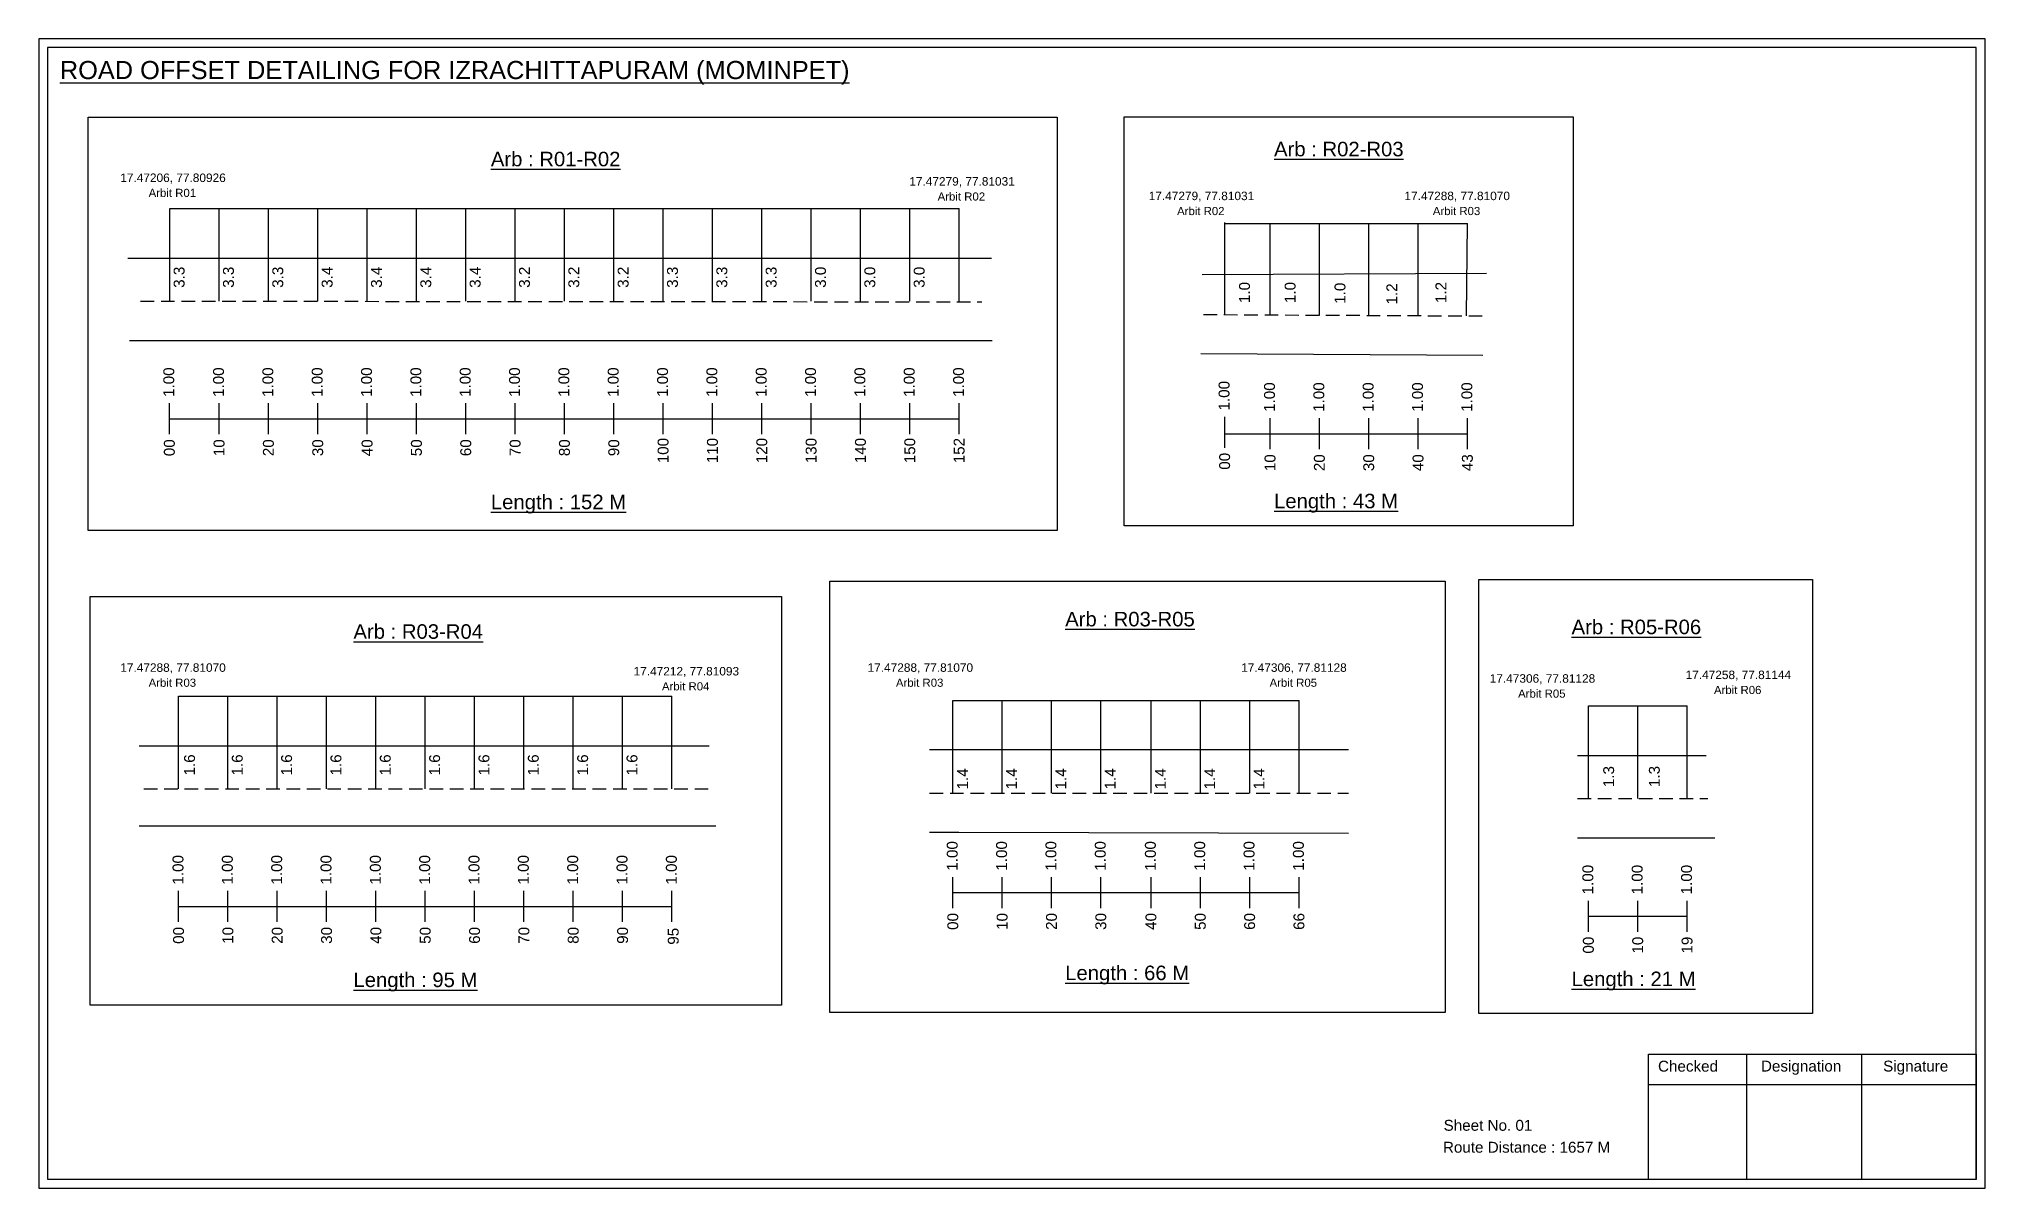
# Model space of a CAD drawing. Header units: inches. Extents: x 582 to 4003, y 45 to 362.
# Drawn here: x 582 to 1118, y 45 to 362 of the extents above; entities that cross this region are included whole.
import ezdxf

# ---------------------------------------------------------------- set-up
doc = ezdxf.new("R2010")
doc.units = ezdxf.units.IN
doc.header["$MEASUREMENT"] = 0
doc.linetypes.add('DASHED2', pattern=[0.375, 0.25, -0.125])
doc.layers.add('PDF_Geometry', color=7, linetype='Continuous')
doc.layers.add('PDF_Text', color=5, linetype='Continuous')
doc.styles.add('PDF Arial', font='arial.ttf')
doc.styles.get("Standard").update_dxf_attribs({"font": 'arial.ttf'})

msp = doc.modelspace()

# ---------------------------------------------------------------- texts
at = {"color": 242, "true_color": 0xcd2027}
for s, height, p in [('%%UROAD OFFSET DETAILING FOR IZRACHITTAPURAM (MOMINPET)', 5, (587.35, 350.52)), ('%%UArb : R02-R03', 4, (922.05, 329.24)), ('%%UArb : R01-R02', 4, (706.16, 326.49)), ('%%ULength : 152 M', 4, (706.16, 231.99)), ('%%ULength : 43 M', 4, (922.05, 232.24)), ('%%UArb : R03-R05', 4, (864.48, 199.69)), ('%%UArb : R03-R04', 4, (668.28, 196.27)), ('%%UArb : R05-R06', 4, (1004.07, 197.54)), ('%%ULength : 95 M', 4, (668.28, 100.27)), ('%%ULength : 66 M', 4, (864.48, 102.19)), ('%%ULength : 21 M', 4, (1004.07, 100.54))]:
    msp.add_text(s, height=height, dxfattribs=at).set_placement(p)
at = {"color": 5}
for s, height, p in [('17.47206, 77.80926', 2.34, (604, 322.16)), ('17.47279, 77.81031', 2.34, (821.5, 321.16)), ('Arbit R01', 2.246, (611.82, 318.04)), ('Arbit R02', 2.246, (829.32, 317.04)), ('17.47279, 77.81031', 2.34, (887.5, 317.16)), ('17.47288, 77.81070', 2.34, (958, 317.16)), ('Arbit R02', 2.246, (895.32, 313.04)), ('Arbit R03', 2.246, (965.82, 313.04)), ('17.47288, 77.81070', 2.34, (604, 187.16)), ('17.47212, 77.81093', 2.34, (745.5, 186.16)), ('17.47288, 77.81070', 2.34, (810, 187.16)), ('17.47306, 77.81128', 2.34, (913, 187.16)), ('Arbit R03', 2.246, (611.82, 183.04)), ('Arbit R04', 2.246, (753.32, 182.04)), ('Arbit R03', 2.246, (817.82, 183.04)), ('Arbit R05', 2.246, (920.82, 183.04)), ('17.47306, 77.81128', 2.34, (981.5, 184.16)), ('Arbit R05', 2.246, (989.32, 180.04)), ('17.47258, 77.81144', 2.34, (1035.5, 185.16)), ('Arbit R06', 2.246, (1043.32, 181.04))]:
    msp.add_text(s, height=height, dxfattribs=at).set_placement(p)
for s, p in [('3.3', (621.72, 292.99)), ('3.3', (635.32, 292.99)), ('3.3', (648.92, 292.99)), ('3.4', (662.52, 292.99)), ('3.4', (676.12, 292.99)), ('3.4', (689.72, 292.99)), ('3.4', (703.32, 292.99)), ('3.2', (716.92, 292.99)), ('3.2', (730.52, 292.99)), ('3.2', (744.12, 292.99)), ('3.3', (757.72, 292.99)), ('3.3', (771.32, 292.99)), ('3.3', (784.92, 292.99)), ('3.0', (798.52, 292.99)), ('3.0', (812.12, 292.99)), ('3.0', (825.72, 292.99)), ('1.0', (915.4, 288.78)), ('1.0', (927.98, 288.78)), ('1.0', (941.72, 288.59)), ('1.2', (956.03, 288.39)), ('1.2', (969.55, 288.8)), ('1.6', (624.59, 158.59)), ('1.6', (637.75, 158.59)), ('1.6', (651.35, 158.59)), ('1.6', (664.95, 158.59)), ('1.6', (678.55, 158.59)), ('1.6', (692.15, 158.59)), ('1.6', (705.75, 158.59)), ('1.6', (719.35, 158.59)), ('1.6', (732.95, 158.59)), ('1.6', (746.55, 158.59)), ('1.3', (1015.79, 155.37)), ('1.3', (1028.38, 155.4)), ('1.4', (837.69, 154.74)), ('1.4', (851.19, 154.74)), ('1.4', (864.79, 154.74)), ('1.4', (878.39, 154.74)), ('1.4', (892.2, 154.74)), ('1.4', (905.8, 154.74)), ('1.4', (919.4, 154.74))]:
    msp.add_text(s, height=3, rotation=90).set_placement(p)
at = {"color": 217, "true_color": 0x93278f}
for s, p in [('1.00', (618.87, 262.91)), ('1.00', (632.58, 262.91)), ('1.00', (646.18, 262.91)), ('1.00', (659.78, 262.91)), ('1.00', (673.38, 262.91)), ('1.00', (686.98, 262.91)), ('1.00', (700.58, 262.91)), ('1.00', (714.18, 262.91)), ('1.00', (727.78, 262.91)), ('1.00', (741.38, 262.91)), ('1.00', (754.98, 262.91)), ('1.00', (768.58, 262.91)), ('1.00', (782.18, 262.91)), ('1.00', (795.78, 262.91)), ('1.00', (809.38, 262.91)), ('1.00', (822.98, 262.91)), ('1.00', (836.58, 262.91)), ('1.00', (909.77, 259.18)), ('1.00', (922.29, 258.79)), ('1.00', (935.89, 258.79)), ('1.00', (949.49, 258.79)), ('1.00', (963.09, 258.79)), ('1.00', (976.69, 258.79)), ('00', (619.02, 246.59)), ('10', (632.73, 246.59)), ('20', (646.33, 246.59)), ('30', (659.93, 246.59)), ('40', (673.53, 246.59)), ('50', (687.13, 246.59)), ('60', (700.73, 246.59)), ('70', (714.33, 246.59)), ('80', (727.93, 246.59)), ('90', (741.53, 246.59)), ('100', (755.13, 244.64)), ('110', (768.73, 244.64)), ('120', (782.33, 244.64)), ('130', (795.93, 244.64)), ('140', (809.53, 244.64)), ('150', (823.13, 244.64)), ('152', (836.73, 244.64)), ('00', (909.92, 242.86)), ('10', (922.44, 242.47)), ('20', (936.04, 242.47)), ('30', (949.64, 242.47)), ('40', (963.24, 242.47)), ('43', (976.84, 242.47)), ('1.00', (834.84, 132.35)), ('1.00', (848.44, 132.35)), ('1.00', (862.04, 132.35)), ('1.00', (875.64, 132.35)), ('1.00', (889.46, 132.35)), ('1.00', (903.06, 132.35)), ('1.00', (916.66, 132.35)), ('1.00', (930.26, 132.35)), ('1.00', (621.41, 128.51)), ('1.00', (635.01, 128.51)), ('1.00', (648.61, 128.51)), ('1.00', (662.21, 128.51)), ('1.00', (675.81, 128.51)), ('1.00', (689.41, 128.51)), ('1.00', (703.01, 128.51)), ('1.00', (716.61, 128.51)), ('1.00', (730.21, 128.51)), ('1.00', (743.81, 128.51)), ('1.00', (757.41, 128.51)), ('1.00', (1010.04, 125.82)), ('1.00', (1023.64, 125.82)), ('1.00', (1037.24, 125.82)), ('00', (834.99, 116.03)), ('10', (848.59, 116.03)), ('20', (862.19, 116.03)), ('30', (875.79, 116.03)), ('40', (889.61, 116.03)), ('50', (903.21, 116.03)), ('60', (916.81, 116.03)), ('66', (930.41, 116.03)), ('00', (621.56, 112.19)), ('10', (635.16, 112.19)), ('20', (648.76, 112.19)), ('30', (662.36, 112.19)), ('40', (675.96, 112.19)), ('50', (689.56, 112.19)), ('60', (703.16, 112.19)), ('70', (716.76, 112.19)), ('80', (730.36, 112.19)), ('90', (743.96, 112.19)), ('95', (757.93, 111.95)), ('00', (1010.19, 109.5)), ('10', (1023.79, 109.5)), ('19', (1037.39, 109.5))]:
    msp.add_text(s, height=3, rotation=90, dxfattribs=at).set_placement(p)
for s, p in [('Sheet No. 01', (968.79, 60.68)), ('Route Distance : 1657 M', (968.6, 54.63))]:
    msp.add_text(s, height=3).set_placement(p)
at = {"layer": 'PDF_Text', "color": 7, "attachment_point": 7, "style": 'PDF Arial'}
for s, insert, char_height in [('Checked', (1027.89, 76.93), 3.001), ('Designation', (1056.27, 76.1), 3.0006), ('Signature', (1089.95, 76.1), 3.001)]:
    msp.add_mtext(s, dxfattribs=dict(at, insert=insert, char_height=char_height))

# ---------------------------------------------------------------- linework, layer by layer
at = {"color": 5}
for p, q in [((617.65, 314.85), (835.25, 314.85)), ((908.44, 310.73), (975.37, 310.73)), ((620.08, 180.45), (756.08, 180.45)), ((833.52, 179.28), (928.93, 179.28)), ((1008.71, 177.76), (1035.91, 177.76))]:
    msp.add_line(p, q, dxfattribs=at)
for p, q in [((617.65, 289.32), (617.65, 314.85)), ((631.25, 289.32), (631.25, 314.85)), ((644.85, 289.32), (644.85, 314.85)), ((658.45, 289.32), (658.45, 314.85)), ((672.05, 289.32), (672.05, 314.85)), ((685.65, 289.32), (685.65, 314.85)), ((699.25, 289.32), (699.25, 314.85)), ((712.85, 289.32), (712.85, 314.85)), ((726.45, 289.32), (726.45, 314.85)), ((740.05, 289.32), (740.05, 314.85)), ((753.65, 289.32), (753.65, 314.85)), ((767.25, 289.32), (767.25, 314.85)), ((780.85, 289.32), (780.85, 314.85)), ((794.45, 289.32), (794.45, 314.85)), ((808.05, 289.32), (808.05, 314.85)), ((821.65, 289.32), (821.65, 314.85)), ((835.25, 289.32), (835.25, 314.85)), ((908.44, 285.49), (908.44, 311.03)), ((920.97, 285.44), (920.97, 310.73)), ((934.57, 285.39), (934.57, 310.73)), ((948.17, 285.45), (948.17, 310.73)), ((961.77, 285.19), (961.77, 310.73)), ((975.14, 285.23), (975.37, 310.73)), ((606.11, 301.2), (844.19, 301.2)), ((902.24, 296.69), (980.61, 297.06)), ((606.5, 278.52), (844.35, 278.48)), ((901.87, 274.85), (979.6, 274.42)), ((620.08, 154.92), (620.08, 180.45)), ((633.68, 154.92), (633.68, 180.45)), ((647.28, 154.92), (647.28, 180.45)), ((660.88, 154.92), (660.88, 180.45)), ((674.48, 154.92), (674.48, 180.45)), ((688.08, 154.92), (688.08, 180.45)), ((701.68, 154.92), (701.68, 180.45)), ((715.28, 154.92), (715.28, 180.45)), ((728.88, 154.92), (728.88, 180.45)), ((742.48, 154.92), (742.48, 180.45)), ((756.08, 154.92), (756.08, 180.45)), ((833.52, 153.75), (833.52, 179.28)), ((847.12, 153.75), (847.12, 179.28)), ((860.72, 153.75), (860.72, 179.28)), ((874.32, 153.75), (874.32, 179.28)), ((888.13, 153.75), (888.13, 179.28)), ((901.73, 153.75), (901.73, 179.28)), ((915.33, 153.75), (915.33, 179.28)), ((928.93, 153.75), (928.93, 179.28)), ((1008.71, 152.23), (1008.71, 177.76)), ((1022.31, 152.23), (1022.31, 177.76)), ((1035.91, 152.23), (1035.91, 177.76)), ((609.2, 166.8), (766.36, 166.8)), ((942.53, 165.63), (827.11, 165.63)), ((1005.71, 164.11), (1041.14, 164.11)), ((768.18, 144.62), (609.2, 144.62)), ((827.11, 142.94), (835.17, 142.94)), ((835.17, 142.94), (942.53, 142.65)), ((1005.71, 141.43), (1043.53, 141.43))]:
    msp.add_line(p, q)
at = {"linetype": 'DASHED2', "ltscale": 15}
for p, q in [((609.61, 289.32), (841.49, 289.14)), ((902.59, 285.64), (980.87, 285.23)), ((610.47, 154.92), (766.36, 154.92)), ((827.11, 153.75), (942.53, 153.75)), ((1005.71, 152.23), (1041.62, 152.23))]:
    msp.add_line(p, q, dxfattribs=at)
at = {"color": 217, "true_color": 0x93278f}
for p, q in [((617.55, 252.62), (617.55, 261.17)), ((631.25, 252.62), (631.25, 261.17)), ((644.85, 252.62), (644.85, 261.17)), ((658.45, 252.62), (658.45, 261.17)), ((672.05, 252.62), (672.05, 261.17)), ((685.65, 252.62), (685.65, 261.17)), ((699.25, 252.62), (699.25, 261.17)), ((712.85, 252.62), (712.85, 261.17)), ((726.45, 252.62), (726.45, 261.17)), ((740.05, 252.62), (740.05, 261.17)), ((753.65, 252.62), (753.65, 261.17)), ((767.25, 252.62), (767.25, 261.17)), ((780.85, 252.62), (780.85, 261.17)), ((794.45, 252.62), (794.45, 261.17)), ((808.05, 252.62), (808.05, 261.17)), ((821.65, 252.62), (821.65, 261.17)), ((835.25, 252.62), (835.25, 261.17)), ((617.65, 256.89), (835.25, 256.93)), ((908.44, 248.88), (908.44, 257.44)), ((908.44, 252.76), (975.37, 252.78)), ((920.97, 248.49), (920.97, 257.05)), ((934.57, 248.49), (934.57, 257.05)), ((948.17, 248.49), (948.17, 257.05)), ((961.77, 248.49), (961.77, 257.05)), ((975.37, 248.49), (975.37, 257.05)), ((833.52, 122.05), (833.52, 130.61)), ((847.12, 122.05), (847.12, 130.61)), ((860.72, 122.05), (860.72, 130.61)), ((874.32, 122.05), (874.32, 130.61)), ((888.13, 122.05), (888.13, 130.61)), ((901.73, 122.05), (901.73, 130.61)), ((915.33, 122.05), (915.33, 130.61)), ((928.93, 122.05), (928.93, 130.61)), ((620.08, 118.22), (620.08, 126.78)), ((633.68, 118.22), (633.68, 126.78)), ((647.28, 118.22), (647.28, 126.78)), ((660.88, 118.22), (660.88, 126.78)), ((674.48, 118.22), (674.48, 126.78)), ((688.08, 118.22), (688.08, 126.78)), ((701.68, 118.22), (701.68, 126.78)), ((715.28, 118.22), (715.28, 126.78)), ((728.88, 118.22), (728.88, 126.78)), ((742.48, 118.22), (742.48, 126.78)), ((756.08, 118.22), (756.08, 126.78)), ((833.52, 126.32), (928.93, 126.38)), ((1008.71, 115.53), (1008.71, 124.09)), ((1022.31, 115.53), (1022.31, 124.09)), ((1035.91, 115.53), (1035.91, 124.09)), ((620.08, 122.49), (756.08, 122.52)), ((1008.71, 119.8), (1035.91, 119.8))]:
    msp.add_line(p, q, dxfattribs=at)
for points in [[(595.16, 340.01), (862.28, 340.01), (862.28, 226.09), (595.16, 226.09)], [(880.74, 340.09), (1004.54, 340.09), (1004.54, 227.41), (880.74, 227.41)], [(799.59, 212.12), (969.21, 212.12), (969.21, 93.29), (799.59, 93.29)], [(978.5, 212.61), (1070.44, 212.61), (1070.44, 93), (978.5, 93)], [(595.69, 207.94), (786.24, 207.94), (786.24, 95.26), (595.69, 95.26)]]:
    msp.add_lwpolyline(points, close=True)
at = {"layer": 'PDF_Geometry'}
for points in [[(581.58, 361.59), (581.58, 44.88), (1118.05, 44.88), (1118.05, 361.59)], [(583.9, 359.27), (583.9, 47.3), (1115.63, 47.3), (1115.63, 359.27)]]:
    msp.add_lwpolyline(points, close=True, dxfattribs=at)
at = {"layer": 'PDF_Geometry', "color": 242, "true_color": 0xcc1f26}
msp.add_lwpolyline([(1115.63, 47.21), (1025.29, 47.21), (1025.29, 81.82), (1115.63, 81.82)], close=True, dxfattribs=at)
for points in [[(1052.27, 81.82), (1052.27, 47.21)], [(1084, 81.82), (1084, 47.21)], [(1025.29, 73.44), (1115.63, 73.44)]]:
    msp.add_lwpolyline(points, dxfattribs=at)

msp.set_redraw_order([(e.dxf.handle, doc.entitydb.next_handle()) for e in msp.query("TEXT MTEXT ATTDEF DIMENSION ARC_DIMENSION")])  # texts and dimensions are drawn at this point

doc.saveas('drawing.dxf')
